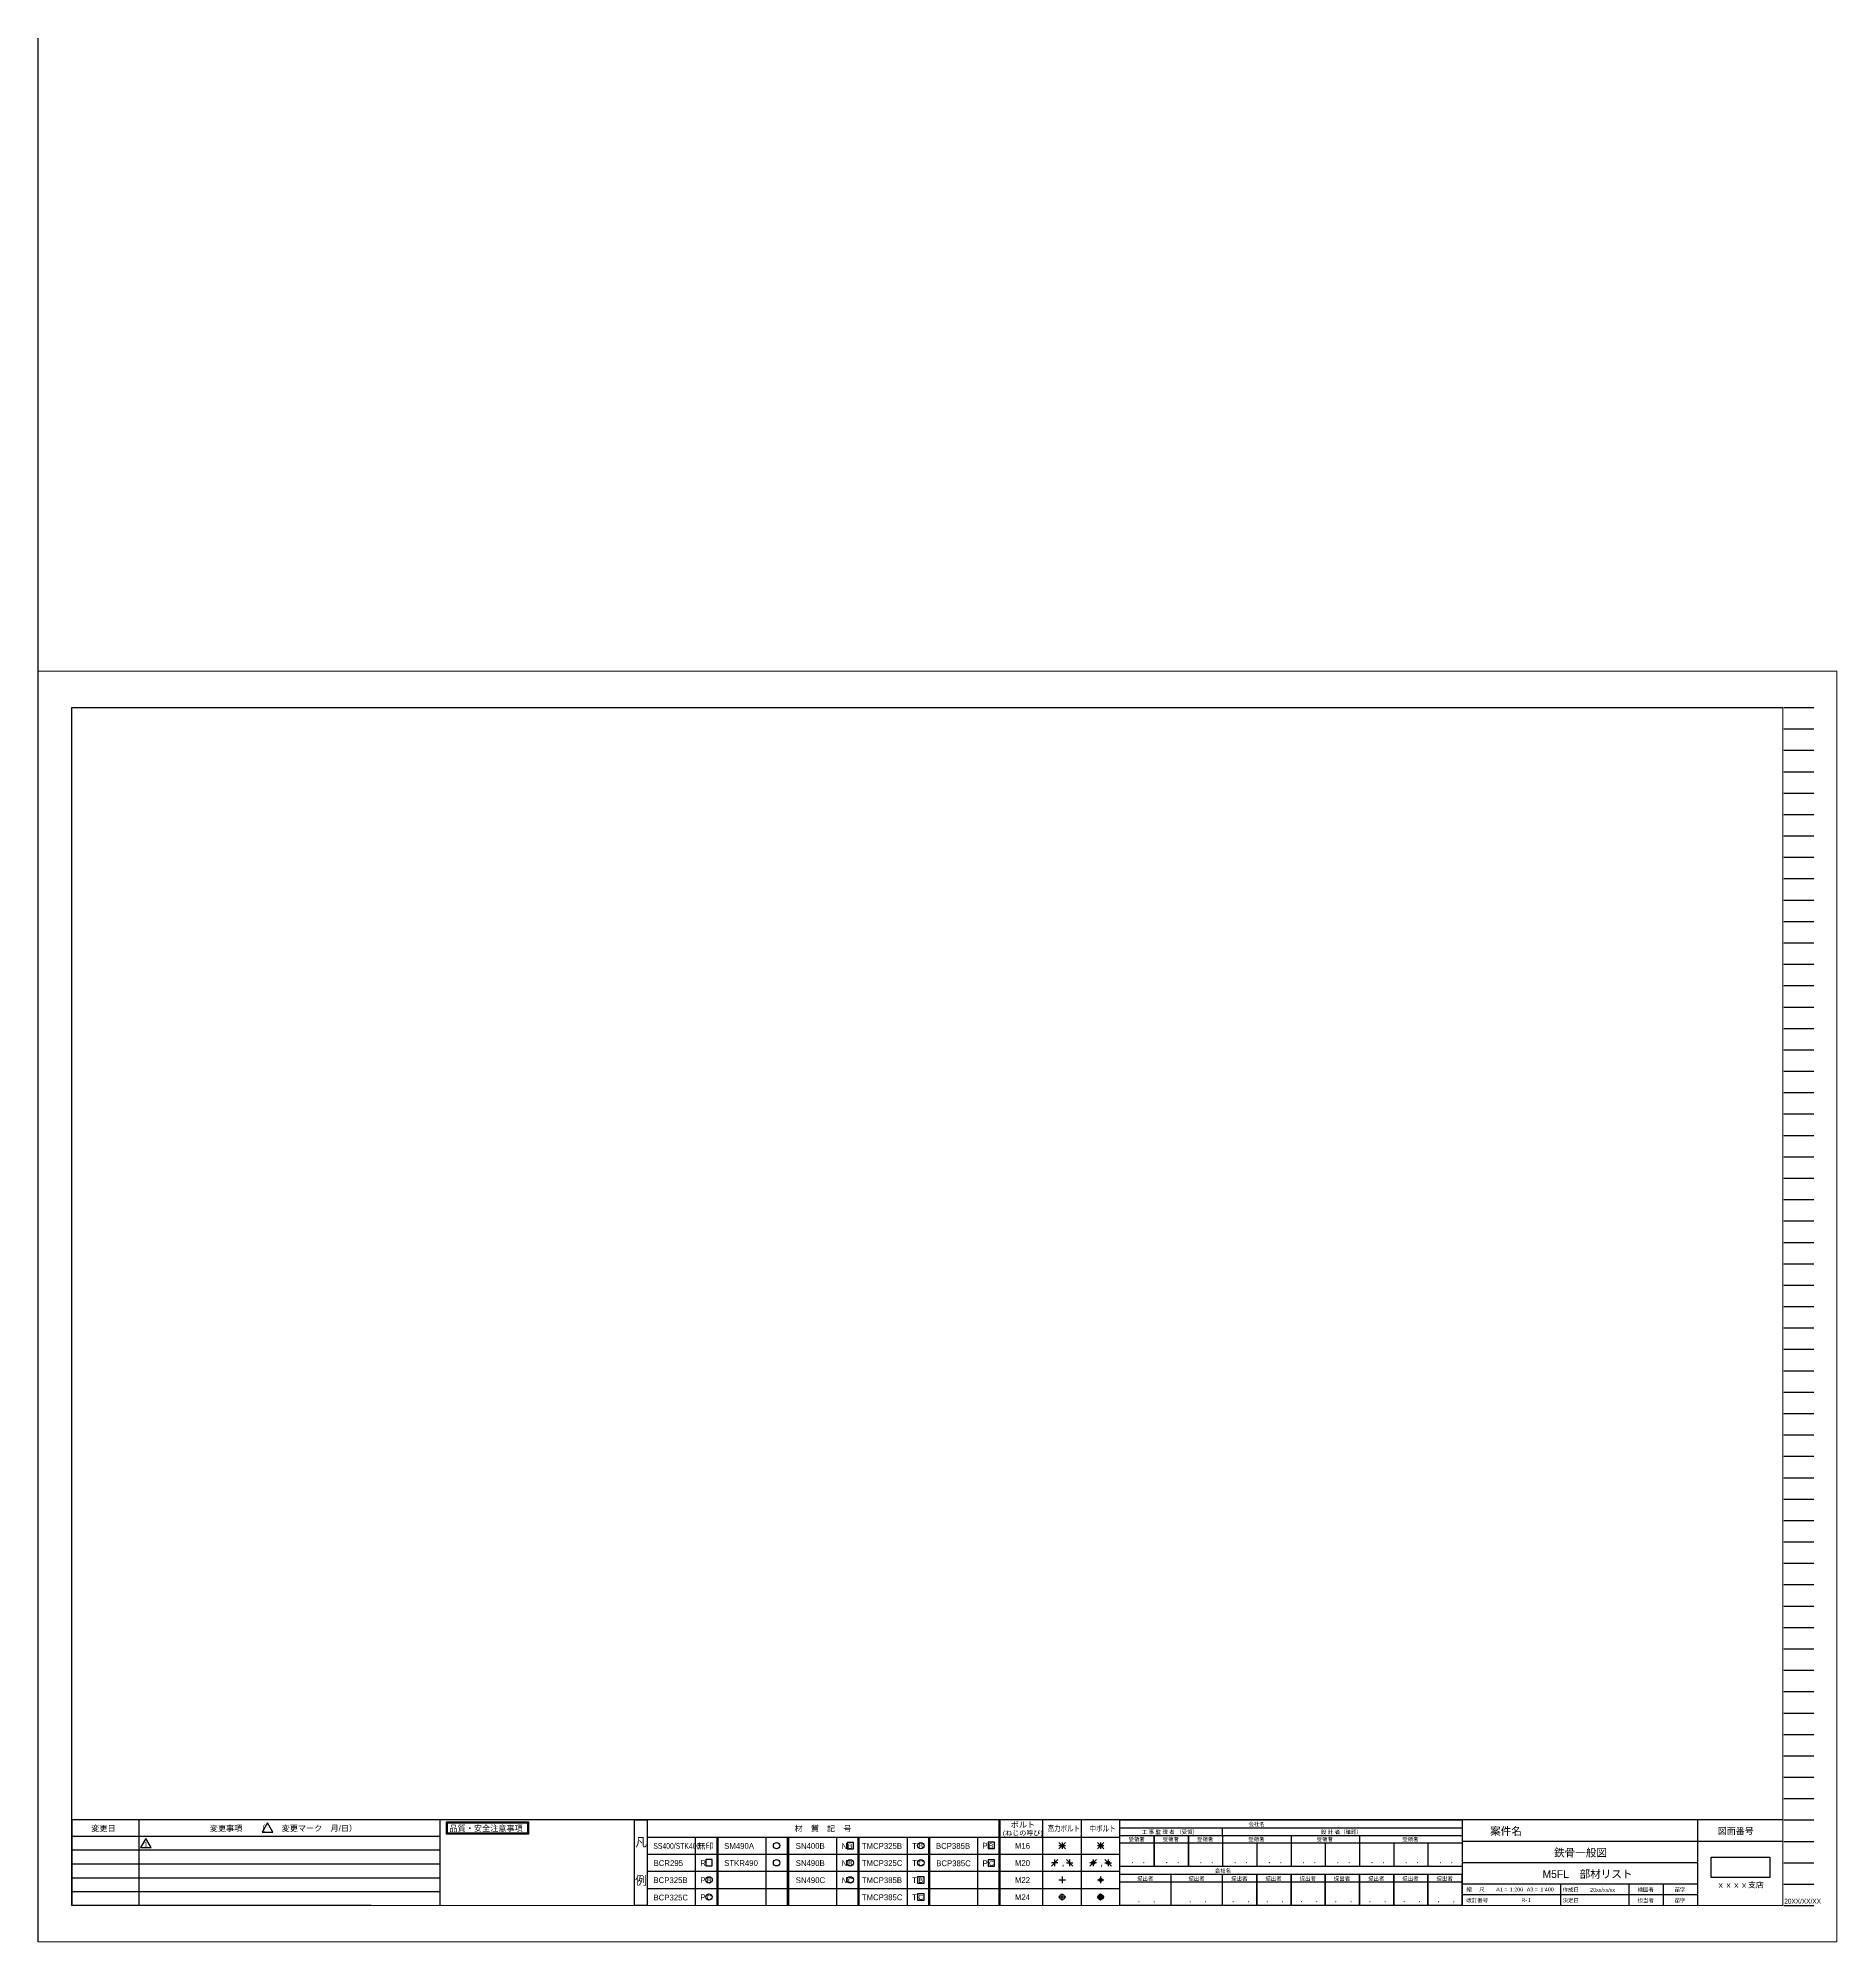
# Model space of a CAD drawing. Header units: millimetres. Extents: x 0 to 1112380, y 0 to 177979.
# Drawn here: x 0 to 168200, y 0 to 177979 of the extents above; entities that cross this region are included whole.
import ezdxf
from ezdxf.enums import TextEntityAlignment as Align

# ---------------------------------------------------------------- set-up
doc = ezdxf.new("R2010")
doc.units = ezdxf.units.MM
doc.header["$LTSCALE"] = 50
doc.layers.add('000', color=5, linetype='Continuous', plot=False)
doc.layers.add('図枠', color=7, linetype='Continuous', lineweight=13)
doc.styles.add('MS UI Gothic', font='MS UI Gothic.ttf', dxfattribs={"height": 0.2})
doc.styles.add('Yu Gothic Light', font='Yu Gothic Light.ttf', dxfattribs={"height": 0.2})

msp = doc.modelspace()

# ---------------------------------------------------------------- linework, layer by layer
at = {"linetype": 'Continuous'}
for p, q in [((3155, 115400), (163155, 115400)), ((3155, 3400), (3155, 115400)), ((163234, 115400), (166034, 115400)), ((163234, 113400), (166034, 113400)), ((163234, 111400), (166034, 111400)), ((163234, 109400), (166034, 109400)), ((163234, 107400), (166034, 107400)), ((163234, 105400), (166034, 105400)), ((163234, 103400), (166034, 103400)), ((163234, 101400), (166034, 101400)), ((163234, 99400), (166034, 99400)), ((163234, 97400), (166034, 97400)), ((163234, 95400), (166034, 95400)), ((163234, 93400), (166034, 93400)), ((163234, 91400), (166034, 91400)), ((163234, 89400), (166034, 89400)), ((163234, 87400), (166034, 87400)), ((163234, 85400), (166034, 85400)), ((163234, 83400), (166034, 83400)), ((163234, 81400), (166034, 81400)), ((163234, 79400), (166034, 79400)), ((163234, 77400), (166034, 77400)), ((163234, 75400), (166034, 75400)), ((163234, 73400), (166034, 73400)), ((163234, 71400), (166034, 71400)), ((163234, 69400), (166034, 69400)), ((163234, 67400), (166034, 67400)), ((163234, 65400), (166034, 65400)), ((163234, 63400), (166034, 63400)), ((163234, 61400), (166034, 61400)), ((163234, 59400), (166034, 59400)), ((163234, 57400), (166034, 57400)), ((163234, 55400), (166034, 55400)), ((163234, 53400), (166034, 53400)), ((163234, 51400), (166034, 51400)), ((163234, 49400), (166034, 49400)), ((163234, 47400), (166034, 47400)), ((163234, 45400), (166034, 45400)), ((163234, 43400), (166034, 43400)), ((163234, 41400), (166034, 41400)), ((163234, 39400), (166034, 39400)), ((163234, 37400), (166034, 37400)), ((163234, 35400), (166034, 35400)), ((163234, 33400), (166034, 33400)), ((163234, 31400), (166034, 31400)), ((163234, 29400), (166034, 29400)), ((163234, 27400), (166034, 27400)), ((163234, 25400), (166034, 25400)), ((163234, 23400), (166034, 23400)), ((163234, 21400), (166034, 21400)), ((163234, 19400), (166034, 19400)), ((163234, 17400), (166034, 17400)), ((163234, 15400), (166034, 15400)), ((163234, 13400), (166034, 13400)), ((133155, 11400), (3155, 11400)), ((3155, 11400), (3155, 3400)), ((31155, 11400), (3155, 11400)), ((9427, 11400), (9427, 3400)), ((21466, 11133), (20966, 10267)), ((21966, 10267), (21466, 11133)), ((37600, 3400), (37600, 11400)), ((38180, 11220), (45860, 11220)), ((38180, 10060), (38180, 11220)), ((38280, 11120), (45760, 11120)), ((38280, 10160), (38280, 11120)), ((45760, 11120), (45760, 10160)), ((45860, 11220), (45860, 10060)), ((55755, 11400), (56955, 11400)), ((55755, 3400), (55755, 11400)), ((56955, 11400), (56955, 3400)), ((89855, 3400), (89855, 11400)), ((89955, 3400), (89955, 11400)), ((93955, 3400), (93955, 11400)), ((97555, 3400), (97555, 11400)), ((101155, 3400), (101155, 11400)), ((101155, 11400), (133155, 11400)), ((163155, 11400), (133155, 11400)), ((133155, 11400), (133155, 3400)), ((133155, 11400), (133155, 3400)), ((155155, 11400), (155155, 3400)), ((163234, 11400), (166034, 11400)), ((3155, 9900), (37600, 9900)), ((10077, 9683), (9577, 8817)), ((10577, 8817), (10077, 9683)), ((20966, 10267), (21966, 10267)), ((45860, 10060), (38180, 10060)), ((45760, 10160), (38280, 10160)), ((56955, 9800), (89855, 9800)), ((61455, 9800), (61455, 3400)), ((63455, 9800), (63455, 3400)), ((63555, 9800), (63555, 3400)), ((63555, 9800), (70055, 9800)), ((68055, 9800), (68055, 3400)), ((70055, 9800), (70055, 3400)), ((70155, 9800), (76655, 9800)), ((70155, 9800), (70155, 3400)), ((74655, 9800), (74655, 3400)), ((76240, 9300), (75640, 9300)), ((75640, 9300), (75640, 8700)), ((76240, 8700), (76240, 9300)), ((76655, 9800), (76655, 3400)), ((76755, 9800), (76755, 3400)), ((81255, 9800), (81255, 3400)), ((83255, 9800), (83255, 3400)), ((83355, 9800), (83355, 3400)), ((87855, 9800), (87855, 3400)), ((89430, 9320), (88830, 9320)), ((88830, 9320), (88830, 8720)), ((89430, 8720), (89430, 9320)), ((89955, 9800), (101164, 9800)), ((95450, 9305), (96060, 8695)), ((96060, 9305), (95450, 8695)), ((95450, 9000), (96060, 9000)), ((95755, 9305), (95755, 8695)), ((99050, 9305), (99660, 8695)), ((99660, 9305), (99050, 8695)), ((99050, 9000), (99660, 9000)), ((99355, 9305), (99355, 8695)), ((101155, 10650), (133155, 10650)), ((101155, 9950), (104355, 9950)), ((101155, 7050), (101155, 9950)), ((101155, 9250), (104355, 9250)), ((104355, 9950), (104355, 7050)), ((104355, 9950), (107555, 9950)), ((104355, 7050), (104355, 9950)), ((104355, 9250), (107555, 9250)), ((107555, 9950), (107555, 7050)), ((107555, 9950), (110755, 9950)), ((107555, 7050), (107555, 9950)), ((107555, 9250), (110755, 9250)), ((110755, 9950), (110755, 10650)), ((110755, 9950), (110755, 7050)), ((110755, 9950), (110755, 9650)), ((110755, 9950), (117155, 9950)), ((110755, 9650), (110755, 7050)), ((110755, 9250), (117155, 9250)), ((113955, 9250), (113955, 7050)), ((117155, 9950), (117155, 7050)), ((117155, 9950), (117155, 9650)), ((117155, 9950), (123555, 9950)), ((117155, 9650), (117155, 7050)), ((117155, 9250), (123555, 9250)), ((120355, 9250), (120355, 7050)), ((123555, 9950), (123555, 7050)), ((123555, 9950), (123555, 7050)), ((123555, 9950), (133155, 9950)), ((123555, 9250), (133155, 9250)), ((126755, 9250), (126755, 7050)), ((129955, 9250), (129955, 7050)), ((133155, 9950), (133155, 7050)), ((163155, 9400), (133155, 9400)), ((163234, 9400), (166034, 9400)), ((3155, 8600), (37600, 8600)), ((3155, 7300), (37600, 7300)), ((9577, 8817), (10577, 8817)), ((56955, 8200), (89855, 8200)), ((63040, 7700), (62440, 7700)), ((62440, 7700), (62440, 7100)), ((63040, 7100), (63040, 7700)), ((75640, 8700), (76240, 8700)), ((88830, 8720), (89430, 8720)), ((88840, 7680), (88840, 7080)), ((89440, 7680), (88840, 7680)), ((89440, 7080), (89440, 7680)), ((89955, 8200), (101155, 8200)), ((95360, 7705), (94750, 7095)), ((95360, 7400), (94750, 7400)), ((95055, 7705), (95055, 7095)), ((96150, 7705), (96760, 7095)), ((96150, 7400), (96760, 7400)), ((96455, 7705), (96455, 7095)), ((98960, 7705), (98350, 7095)), ((98960, 7400), (98350, 7400)), ((98655, 7705), (98655, 7095)), ((99750, 7705), (100360, 7095)), ((99750, 7400), (100360, 7400)), ((100055, 7705), (100055, 7095)), ((155155, 7400), (133155, 7400)), ((163234, 7400), (166034, 7400)), ((3155, 6000), (37600, 6000)), ((56955, 6600), (89855, 6600)), ((62440, 7100), (63040, 7100)), ((82840, 6100), (82240, 6100)), ((82240, 6100), (82240, 5500)), ((82240, 5500), (82840, 5500)), ((82840, 5500), (82840, 6100)), ((88840, 7080), (89440, 7080)), ((89955, 6600), (101155, 6600)), ((95450, 5800), (96060, 5800)), ((95755, 6105), (95755, 5495)), ((99050, 5800), (99660, 5800)), ((99355, 6105), (99355, 5495)), ((104355, 7050), (101155, 7050)), ((101155, 3400), (101155, 6300)), ((105955, 6300), (101155, 6300)), ((105955, 5600), (101155, 5600)), ((107555, 7050), (104355, 7050)), ((105955, 3400), (105955, 6300)), ((105955, 3400), (105955, 6300)), ((105955, 3400), (105955, 6300)), ((110755, 6300), (105955, 6300)), ((110755, 5600), (105955, 5600)), ((110755, 7050), (107555, 7050)), ((117155, 7050), (110755, 7050)), ((110755, 3400), (110755, 6300)), ((113955, 6300), (110755, 6300)), ((110755, 3400), (110755, 6300)), ((110755, 3400), (110755, 6300)), ((113955, 5600), (110755, 5600)), ((113955, 6300), (113955, 3400)), ((113955, 3400), (113955, 6300)), ((117155, 6300), (113955, 6300)), ((117155, 5600), (113955, 5600)), ((123555, 7050), (117155, 7050)), ((117155, 6300), (117155, 3400)), ((117155, 3400), (117155, 6300)), ((120355, 6300), (117155, 6300)), ((120355, 5600), (117155, 5600)), ((120355, 6300), (120355, 3400)), ((120355, 3400), (120355, 6300)), ((123555, 6300), (120355, 6300)), ((123555, 5600), (120355, 5600)), ((133155, 7050), (123555, 7050)), ((123555, 6300), (123555, 3400)), ((123555, 3400), (123555, 6300)), ((126755, 6300), (123555, 6300)), ((126755, 5600), (123555, 5600)), ((126755, 6300), (126755, 3400)), ((126755, 3400), (126755, 6300)), ((129955, 6300), (126755, 6300)), ((129955, 5600), (126755, 5600)), ((129955, 6300), (129955, 3400)), ((129955, 3400), (129955, 6300)), ((133155, 6300), (129955, 6300)), ((133155, 5600), (129955, 5600)), ((133155, 3400), (133155, 6300)), ((133155, 6300), (133155, 3400)), ((155155, 5400), (133155, 5400)), ((142355, 5400), (142355, 3400)), ((148755, 5400), (148755, 3400)), ((151955, 5400), (151955, 3400)), ((163234, 5400), (166034, 5400)), ((3155, 4700), (37600, 4700)), ((56955, 5000), (89855, 5000)), ((82840, 4500), (82240, 4500)), ((82240, 4500), (82240, 3900)), ((82240, 3900), (82840, 3900)), ((82840, 3900), (82840, 4500)), ((89955, 5000), (101155, 5000)), ((95421, 4200), (96090, 4200)), ((95755, 3866), (95755, 4534)), ((99021, 4200), (99690, 4200)), ((99355, 3866), (99355, 4534)), ((148755, 4400), (133155, 4400)), ((155155, 4400), (148755, 4400)), ((31155, 3400), (3155, 3400)), ((56955, 3400), (55755, 3400)), ((105955, 3400), (101155, 3400)), ((133155, 3400), (101155, 3400)), ((110755, 3400), (105955, 3400)), ((113955, 3400), (110755, 3400)), ((117155, 3400), (113955, 3400)), ((120355, 3400), (117155, 3400)), ((123555, 3400), (120355, 3400)), ((126755, 3400), (123555, 3400)), ((129955, 3400), (126755, 3400)), ((133155, 3400), (129955, 3400)), ((163234, 3400), (166034, 3400))]:
    msp.add_line(p, q, dxfattribs=at)
msp.add_lwpolyline([(156430, 7934), (161914, 7934), (161914, 6012), (156430, 6012)], close=True)
for centre, radius in [((69055, 9000), 300), ((82540, 9000), 300), ((99355, 9000), 150), ((69055, 7400), 300), ((75940, 7400), 300), ((82540, 7400), 300), ((98655, 7400), 150), ((100055, 7400), 150), ((62740, 5800), 300), ((75940, 5800), 300), ((99355, 5800), 150), ((62731, 4200), 300), ((95755, 4200), 240), ((99355, 4200), 240), ((99355, 4200), 150)]:
    msp.add_circle(centre, radius, dxfattribs=at)
at = {"layer": '000'}
msp.add_line((0, 0), (0, 177979), dxfattribs=at)
at = {"layer": '図枠', "color": 7, "linetype": 'Continuous'}
for p, q in [((163155, 115400), (163155, 3400)), ((163155, 3400), (3155, 3400))]:
    msp.add_line(p, q, dxfattribs=at)
at = {"layer": '図枠', "color": 5, "linetype": 'Continuous'}
msp.add_lwpolyline([(0, 0), (168200, 0), (168200, 118800), (0, 118800)], close=True, dxfattribs=at)

# ---------------------------------------------------------------- texts
at = {"linetype": 'Continuous'}
for s, height, style, p in [('変更日', 543.8, 'MS UI Gothic', (4962, 10344)), ('変更事項', 543.8, 'MS UI Gothic', (16055, 10345)), ('（\u3000\u3000変更マーク\u3000月/日）', 543.75, 'MS UI Gothic', (20491, 10348)), ('品質・安全注意事項', 543.8, 'MS UI Gothic', (38465, 10345)), ('材\u3000質\u3000記\u3000号', 543.8, 'MS UI Gothic', (70731, 10324)), ('ボルト', 543.8, 'MS UI Gothic', (90946, 10674)), ('会社名', 362.5, 'MS UI Gothic', (113176, 10821)), ('図面番号', 600, 'MS UI Gothic', (157062, 10068)), ('1', 435, 'MS UI Gothic', (9912, 8900)), ('凡', 804, 'Yu Gothic Light', (55825, 8915)), ('無印', 543.8, 'MS UI Gothic', (61660, 8691)), ('SM490A', 543.8, 'MS UI Gothic', (64153, 8700)), ('SN400B', 543.8, 'MS UI Gothic', (70844, 8700)), ('N', 544, 'MS UI Gothic', (75129, 8700)), ('B', 453, 'MS UI Gothic', (75725, 8740)), ('TMCP325B', 543.8, 'MS UI Gothic', (77024, 8700)), ('T', 544, 'MS UI Gothic', (81729, 8700)), ('B', 453, 'MS UI Gothic', (82332, 8744)), ('BCP385B', 543.8, 'MS UI Gothic', (83953, 8700)), ('P', 544, 'MS UI Gothic', (88300, 8720)), ('B', 453, 'MS UI Gothic', (88902, 8764)), ('(ねじの呼び)', 471.2, 'MS UI Gothic', (90209, 9943)), ('M16', 543.8, 'MS UI Gothic', (91340, 8711)), ('受領者', 362.5, 'MS UI Gothic', (101960, 9400)), ('工 事 監 理 者 （受領）', 362.5, 'MS UI Gothic', (103190, 10098)), ('受領者', 362.5, 'MS UI Gothic', (105160, 9400)), ('受領者', 362.5, 'MS UI Gothic', (108360, 9400)), ('受領者', 362.5, 'MS UI Gothic', (113160, 9400)), ('受領者', 362.5, 'MS UI Gothic', (119560, 9400)), ('設 計 者（確認）', 362.5, 'MS UI Gothic', (119947, 10098)), ('受領者', 362.5, 'MS UI Gothic', (127560, 9400)), ('BCR295', 543.8, 'MS UI Gothic', (57553, 7100)), ('R', 544, 'MS UI Gothic', (61929, 7100)), ('STKR490', 543.8, 'MS UI Gothic', (64153, 7100)), ('SN490B', 543.8, 'MS UI Gothic', (70844, 7100)), ('N', 544, 'MS UI Gothic', (75129, 7100)), ('B', 453, 'MS UI Gothic', (75732, 7144)), ('TMCP325C', 543.8, 'MS UI Gothic', (77024, 7100)), ('T', 544, 'MS UI Gothic', (81729, 7100)), ('C', 453, 'MS UI Gothic', (82305, 7144)), ('BCP385C', 543.8, 'MS UI Gothic', (83980, 7080)), ('P', 544, 'MS UI Gothic', (88310, 7080)), ('C', 453, 'MS UI Gothic', (88912, 7124)), ('M20', 543.8, 'MS UI Gothic', (91340, 7111)), (',', 603, 'Yu Gothic Light', (95755, 7111)), (',', 603, 'Yu Gothic Light', (99355, 7111)), ('・    ・', 362.5, 'MS UI Gothic', (102074, 7217)), ('・    ・', 362.5, 'MS UI Gothic', (105274, 7217)), ('・    ・', 362.5, 'MS UI Gothic', (108474, 7217)), ('・    ・', 362.5, 'MS UI Gothic', (111674, 7217)), ('・    ・', 362.5, 'MS UI Gothic', (114874, 7217)), ('・    ・', 362.5, 'MS UI Gothic', (118074, 7217)), ('・    ・', 362.5, 'MS UI Gothic', (121274, 7217)), ('・    ・', 362.5, 'MS UI Gothic', (124474, 7217)), ('・    ・', 362.5, 'MS UI Gothic', (127674, 7217)), ('・    ・', 362.5, 'MS UI Gothic', (130874, 7217)), ('例', 804, 'Yu Gothic Light', (55825, 5338)), ('BCP325B', 543.8, 'MS UI Gothic', (57538, 5500)), ('P', 544, 'MS UI Gothic', (61929, 5500)), ('B', 453, 'MS UI Gothic', (62532, 5544)), ('SN490C', 543.8, 'MS UI Gothic', (70844, 5500)), ('N', 544, 'MS UI Gothic', (75129, 5500)), ('C', 453, 'MS UI Gothic', (75732, 5544)), ('TMCP385B', 543.8, 'MS UI Gothic', (77024, 5500)), ('T', 544, 'MS UI Gothic', (81729, 5500)), ('B', 453, 'MS UI Gothic', (82332, 5544)), ('M22', 543.8, 'MS UI Gothic', (91340, 5511)), ('提出者', 362.5, 'MS UI Gothic', (102760, 5749)), ('提出者', 362.5, 'MS UI Gothic', (107560, 5749)), ('提出者', 362.5, 'MS UI Gothic', (111560, 5749)), ('提出者', 362.5, 'MS UI Gothic', (114760, 5749)), ('提出者', 362.5, 'MS UI Gothic', (117960, 5749)), ('提出者', 362.5, 'MS UI Gothic', (121160, 5749)), ('提出者', 362.5, 'MS UI Gothic', (124360, 5749)), ('提出者', 362.5, 'MS UI Gothic', (127560, 5749)), ('提出者', 362.5, 'MS UI Gothic', (130760, 5749)), ('M5FL\u3000部材リスト', 725, 'MS UI Gothic', (140670, 5980)), ('BCP325C', 543.8, 'MS UI Gothic', (57540, 3880)), ('P', 544, 'MS UI Gothic', (61920, 3900)), ('C', 453, 'MS UI Gothic', (62523, 3944)), ('TMCP385C', 543.8, 'MS UI Gothic', (77024, 3900)), ('T', 544, 'MS UI Gothic', (81729, 3900)), ('C', 453, 'MS UI Gothic', (82313, 3944)), ('M24', 543.8, 'MS UI Gothic', (91340, 3911)), ('・ \u3000  ・', 362.5, 'MS UI Gothic', (102684, 3567)), ('・ \u3000  ・', 362.5, 'MS UI Gothic', (107484, 3567)), ('・ \u3000  ・', 362.5, 'MS UI Gothic', (111484, 3567)), ('・ \u3000  ・', 362.5, 'MS UI Gothic', (114684, 3567)), ('・ \u3000  ・', 362.5, 'MS UI Gothic', (117884, 3567)), ('・   \u3000・', 362.5, 'MS UI Gothic', (121084, 3567)), ('・   \u3000・', 362.5, 'MS UI Gothic', (124284, 3567)), ('・   \u3000・', 362.5, 'MS UI Gothic', (127484, 3567)), ('・   \u3000・', 362.5, 'MS UI Gothic', (130684, 3567)), ('縮     尺', 362.5, 'MS UI Gothic', (133555, 4700)), ('改訂番号', 362.5, 'MS UI Gothic', (133555, 3700)), ('作成日', 362.5, 'MS UI Gothic', (142555, 4700)), ('決定日', 362.5, 'MS UI Gothic', (142555, 3700)), ('検図者', 362.5, 'MS UI Gothic', (149560, 4696)), ('担当者', 362.5, 'MS UI Gothic', (149560, 3700)), ('苗字', 362.5, 'MS UI Gothic', (153025, 4697)), ('苗字', 362.5, 'MS UI Gothic', (153025, 3697))]:
    msp.add_text(s, height=height, dxfattribs=dict(at, style=style)).set_placement(p)
at = {"linetype": 'Continuous', "style": 'MS UI Gothic'}
for s, height, width, p in [('高力ボルト', 543.8, 0.8, (94387, 10324)), ('中ボルト', 543.8, 0.8, (98317, 10324)), ('SS400/STK400', 543.75, 0.7, (57531, 8700))]:
    msp.add_text(s, height=height, dxfattribs=dict(at, width=width)).set_placement(p)
for s, height, p in [('案件名', 725, (137258, 9997)), ('会社名', 362.5, (110789, 6473)), ('ｘｘｘｘ支店', 522, (159156, 5068))]:
    msp.add_text(s, height=height, dxfattribs=at).set_placement(p, align=Align.CENTER)
at = {"style": 'MS UI Gothic'}
for s, height, p in [('鉄骨一般図', 725, (141751, 7980)), ('A1 = ', 364.8, (136340, 4721)), ('1:200', 362.5, (137609, 4720)), ('R-', 364.8, (138700, 3721)), ('A3 = ', 364.8, (139200, 4720)), ('1', 362, (139320, 3720)), ('1:400', 362.5, (140471, 4720)), ('20xx/xx/xx', 362.5, (145120, 4680))]:
    msp.add_text(s, height=height, dxfattribs=at).set_placement(p)
at = {"style": 'MS UI Gothic', "width": 0.8}
msp.add_text('20XX/XX/XX', height=453.1, dxfattribs=at).set_placement((163274, 3580))

doc.saveas('drawing.dxf')
